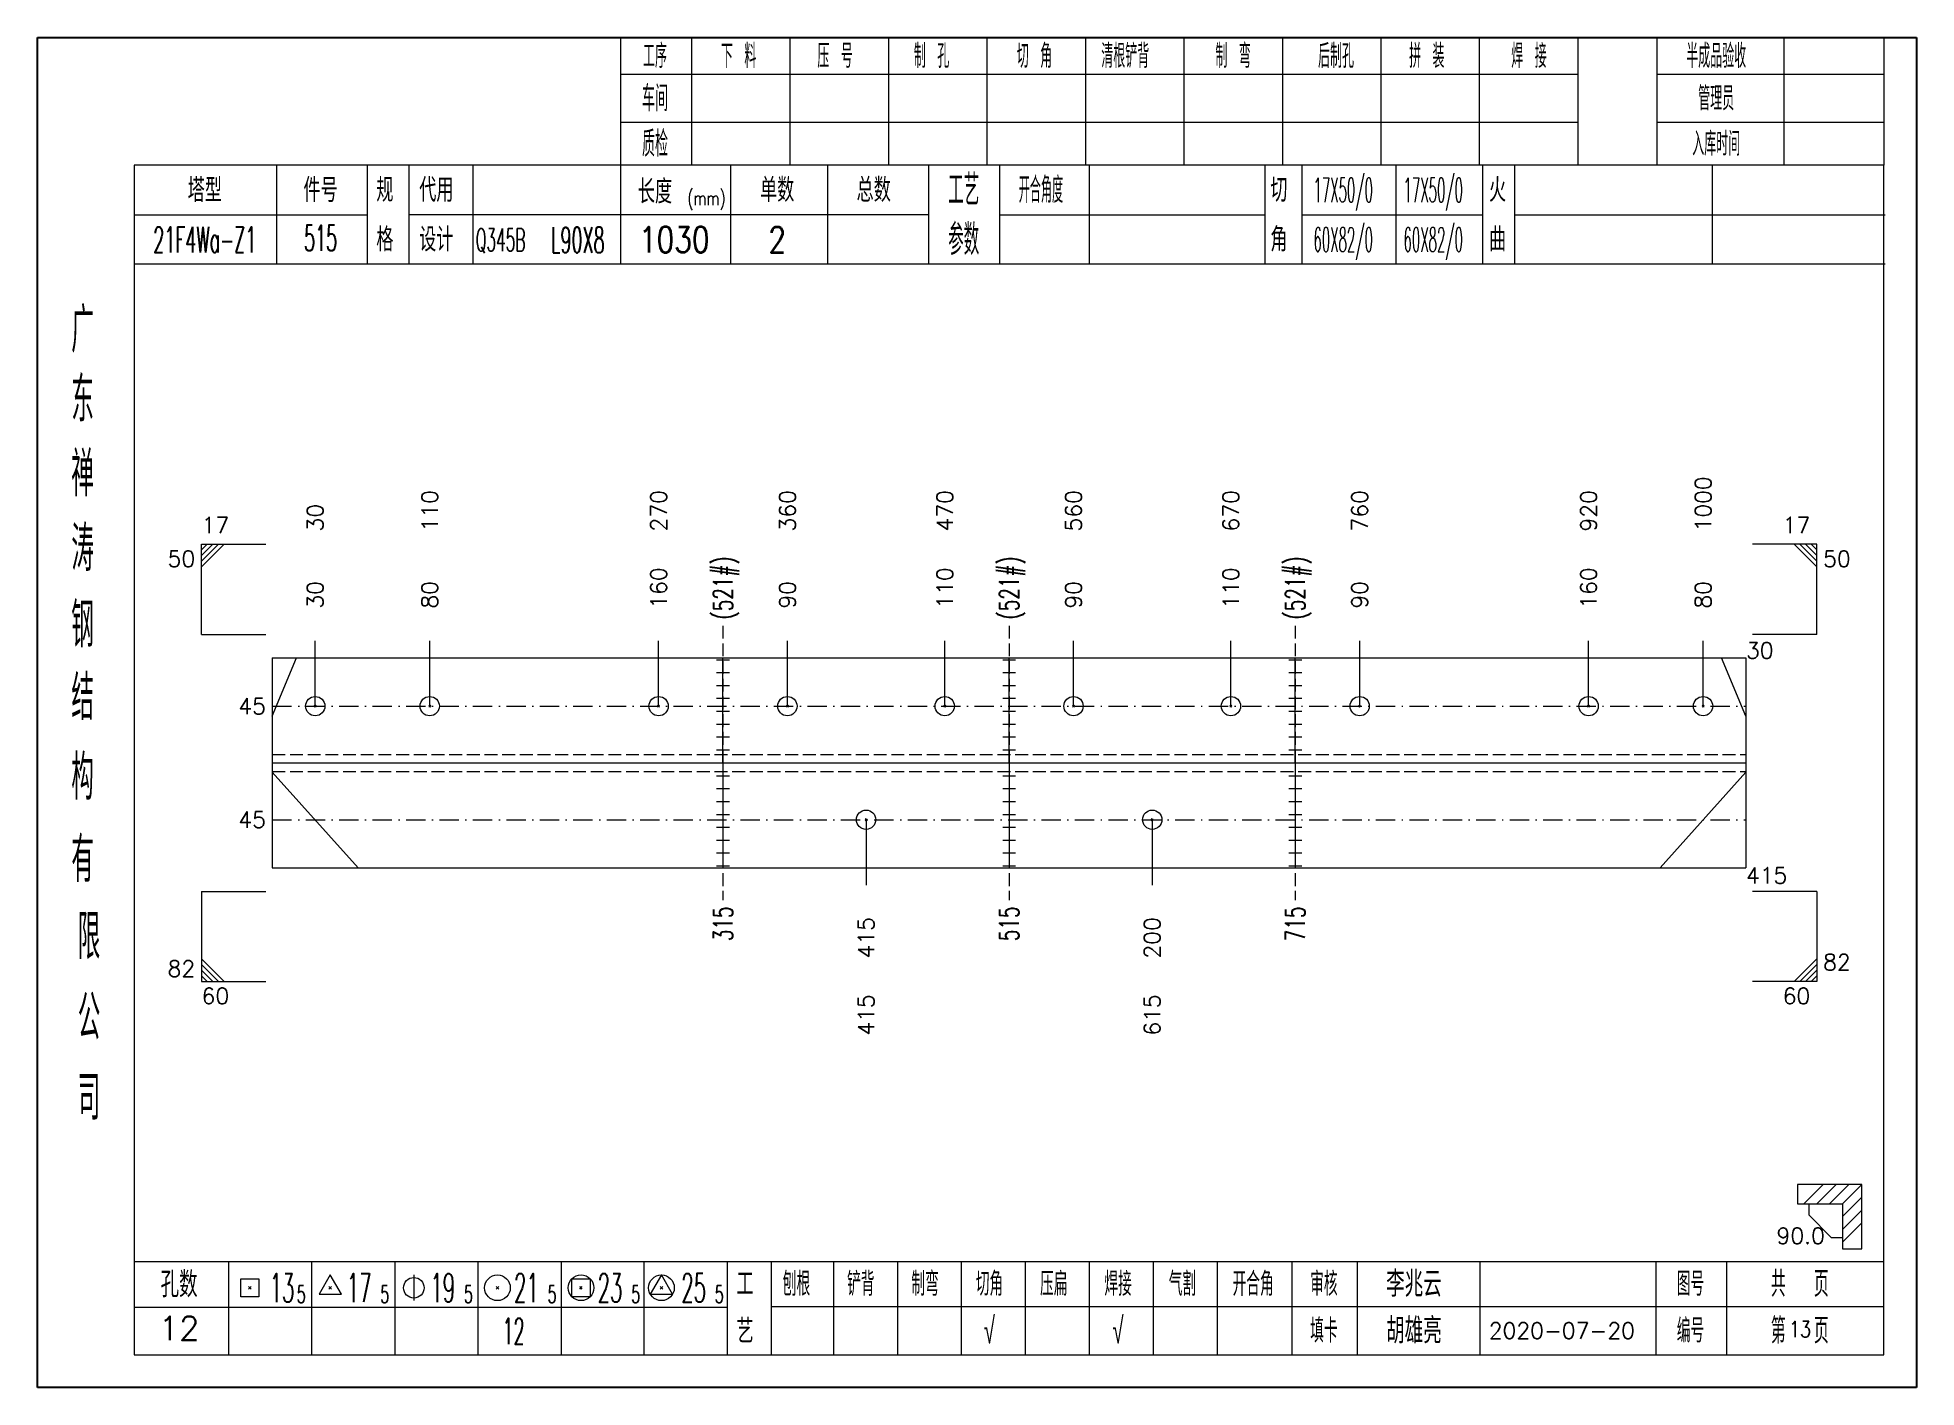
# Model space of a CAD drawing. Extents: x 1310 to 15542, y -76 to 8381.
# Drawn here: x 5262 to 5554.1, y 2953.8 to 3163.8 of the extents above; entities that cross this region are included whole.
import ezdxf
from ezdxf.enums import TextEntityAlignment as Align

# ---------------------------------------------------------------- set-up
doc = ezdxf.new("R2010")
doc.units = 0
doc.header["$MEASUREMENT"] = 0
doc.linetypes.add('一点画线', pattern=[5.2, 3, -1, 0.2, -1])
doc.linetypes.add('虚线', pattern=[2.75, 2, -0.75])
doc.layers.get('0').update_dxf_attribs({"linetype": 'CONTINUOUS', "lineweight": 25})
for name, color, linetype, lineweight in [('1', 7, 'CONTINUOUS', 25), ('2', 7, 'CONTINUOUS', 25), ('4', 7, 'CONTINUOUS', 25), ('5', 7, 'CONTINUOUS', 25)]:
    doc.layers.add(name, color=color, linetype=linetype, lineweight=lineweight)
doc.styles.get("Standard").update_dxf_attribs({"font": 'simplex.shx', "width": 0.7, "height": 3, "bigfont": 'gbhzfs.shx'})

msp = doc.modelspace()

# ---------------------------------------------------------------- texts
at = {"color": 7, "linetype": 'Continuous', "lineweight": 13}
for s, p in [('1000', (5520.938, 3086.944)), ('30', (5305.155, 3086.944)), ('110', (5322.952, 3086.944)), ('270', (5358.545, 3086.944)), ('360', (5378.566, 3086.944)), ('470', (5403.036, 3086.944)), ('560', (5423.057, 3086.944)), ('670', (5447.527, 3086.944)), ('760', (5467.548, 3086.944)), ('920', (5503.142, 3086.944))]:
    msp.add_text(s, height=2.5, rotation=90, dxfattribs=at).set_placement(p, align=Align.MIDDLE_LEFT)
for s, p in [('17', (5287.482, 3085.944)), ('82', (5539.612, 3017.944))]:
    msp.add_text(s, height=2.5, dxfattribs=at).set_placement(p, align=Align.BOTTOM_LEFT)
for s, p in [('17', (5537.612, 3085.944)), ('82', (5286.482, 3016.944))]:
    msp.add_text(s, height=2.5, dxfattribs=at).set_placement(p, align=Align.BOTTOM_RIGHT)
for s, p in [('50', (5286.482, 3083.944)), ('60', (5537.612, 3015.944))]:
    msp.add_text(s, height=2.5, dxfattribs=at).set_placement(p, align=Align.TOP_RIGHT)
for s, p in [('50', (5539.612, 3083.944)), ('60', (5287.482, 3015.944))]:
    msp.add_text(s, height=2.5, dxfattribs=at).set_placement(p, align=Align.TOP_LEFT)
at = {"color": 8, "linetype": 'Continuous', "lineweight": 9}
for s, p in [('160', (5358.545, 3074.944)), ('110', (5403.036, 3074.944)), ('110', (5447.527, 3074.944)), ('160', (5503.142, 3074.944)), ('30', (5305.155, 3074.944)), ('80', (5322.952, 3074.944)), ('90', (5378.566, 3074.944)), ('90', (5423.057, 3074.944)), ('90', (5467.548, 3074.944)), ('80', (5520.938, 3074.944))]:
    msp.add_text(s, height=2.5, rotation=90, dxfattribs=at).set_placement(p, align=Align.MIDDLE_LEFT)
at = {"color": 7, "linetype": 'Continuous', "lineweight": 13}
msp.add_text('30', height=2.5, dxfattribs=at).set_placement((5527.612, 3068.444), align=Align.MIDDLE_LEFT)
for p in [(5297.482, 3059.777), (5297.482, 3042.111)]:
    msp.add_text('45', height=2.5, dxfattribs=at).set_placement(p, align=Align.MIDDLE_RIGHT)
at = {"layer": '1', "color": 7, "linetype": 'Continuous', "lineweight": 13}
msp.add_text('415', height=2.5, dxfattribs=at).set_placement((5527.612, 3033.444), align=Align.MIDDLE_LEFT)
at = {"layer": '1', "color": 8, "linetype": 'Continuous', "lineweight": 9}
for s, p in [('415', (5390.801, 3026.944)), ('200', (5435.292, 3026.944))]:
    msp.add_text(s, height=2.5, rotation=90, dxfattribs=at).set_placement(p, align=Align.MIDDLE_RIGHT)
at = {"layer": '1', "color": 7, "linetype": 'Continuous', "lineweight": 13}
for s, p in [('415', (5390.801, 3014.944)), ('615', (5435.292, 3014.944))]:
    msp.add_text(s, height=2.5, rotation=90, dxfattribs=at).set_placement(p, align=Align.MIDDLE_RIGHT)
at = {"layer": '2', "color": 7, "linetype": 'Continuous', "lineweight": 13, "width": 0.7}
for p in [(5368.553, 3073.277), (5413.044, 3073.277), (5457.536, 3073.277)]:
    msp.add_text('(521#)', height=3, rotation=90, dxfattribs=at).set_placement(p, align=Align.MIDDLE_LEFT)
for s, p in [('315', (5368.553, 3028.611)), ('515', (5413.044, 3028.611)), ('715', (5457.536, 3028.611))]:
    msp.add_text(s, height=3, rotation=90, dxfattribs=at).set_placement(p, align=Align.MIDDLE_RIGHT)
at = {"layer": '2', "color": 7, "linetype": 'Continuous', "lineweight": 13}
msp.add_text('90.0', height=2.5, dxfattribs=at).set_placement((5539.862, 2975.385), align=Align.BOTTOM_RIGHT)
at = {"layer": '4', "color": 1, "linetype": 'Continuous', "lineweight": 25}
for s, height, width, p in [('工序', 3.7, 0.7, (5357.982, 3160.901)), ('下 料', 3.7, 0.7, (5370.982, 3160.901)), ('压 号', 3.7, 0.7, (5385.982, 3160.901)), ('制 孔', 3.7, 0.7, (5400.982, 3160.901)), ('切 角', 3.7, 0.7, (5416.982, 3160.901)), ('清根铲背 ', 3.7, 0.7, (5431.982, 3160.901)), (' 制 弯', 3.7, 0.7, (5446.982, 3160.901)), (' 后制孔', 3.7, 0.7, (5462.982, 3160.901)), ('拼 装', 3.7, 0.7, (5477.982, 3160.901)), (' 焊 接', 3.7, 0.7, (5492.982, 3160.901)), ('半成品验收', 3.7, 0.7, (5522.982, 3160.901)), ('车间', 4, 0.7, (5357.982, 3154.301)), ('管理员', 3.7, 0.7, (5522.982, 3154.301)), ('质检', 4, 0.7, (5357.982, 3147.241)), ('入库时间', 3.7, 0.7, (5522.982, 3147.241)), ('工艺', 4.8, 0.7, (5405.982, 3140.061)), ('开合角度', 4, 0.6, (5417.982, 3140.061)), ('17X50/0', 3.8, 0.4, (5464.982, 3140.061)), ('17X50/0', 3.8, 0.4, (5478.982, 3140.061)), ('(mm)', 2.24, 0.7, (5365.982, 3138.801)), ('515', 4, 0.5, (5305.982, 3132.571)), ('参数', 4.8, 0.7, (5405.982, 3132.351)), ('60X82/0', 3.8, 0.4, (5464.982, 3132.351)), ('60X82/0', 3.8, 0.4, (5478.982, 3132.351)), ('21F4Wa-Z1', 4, 0.5, (5287.982, 3132.321)), ('Q345B', 3.5, 0.5, (5333.982, 3132.301)), ('L90X8', 4, 0.5, (5345.982, 3132.301)), ('1030', 4, 0.8, (5360.982, 3132.351)), ('2', 4, 0.8, (5376.982, 3132.351)), ('广', 6.96, 0.7, (5268.982, 3118.271)), ('东', 6.96, 0.7, (5268.982, 3107.481)), ('禅', 6.96, 0.7, (5268.982, 3095.891)), ('涛', 6.96, 0.7, (5268.982, 3084.291)), ('钢', 6.96, 0.7, (5268.982, 3072.401)), ('结', 6.96, 0.7, (5268.982, 3061.091)), ('构', 6.96, 0.7, (5268.982, 3048.711)), ('有', 6.96, 0.7, (5268.982, 3035.901)), ('限', 6.96, 0.7, (5269.982, 3023.901)), ('公', 6.96, 0.7, (5269.982, 3011.361)), ('司', 6.96, 0.7, (5269.982, 2998.881)), ('13', 4.47, 0.5, (5299.982, 2969.301)), ('17', 4.47, 0.5, (5311.982, 2969.301)), ('19', 4.47, 0.5, (5324.982, 2969.301)), ('21', 4.47, 0.5, (5337.982, 2969.301)), ('23', 4.47, 0.5, (5350.982, 2969.301)), ('25', 4.47, 0.5, (5363.982, 2969.301)), ('刨根', 3.7, 0.8, (5379.982, 2969.901)), ('铲背', 3.7, 0.8, (5389.982, 2969.901)), ('制弯', 3.7, 0.8, (5399.982, 2969.901)), ('切角', 3.7, 0.8, (5409.982, 2969.901)), ('压扁', 3.7, 0.8, (5419.982, 2969.901)), ('焊接', 3.7, 0.8, (5429.982, 2969.901)), ('气割', 3.7, 0.8, (5439.982, 2969.901)), ('开合角', 3.7, 0.8, (5450.982, 2969.901)), ('审核', 3.7, 0.8, (5461.982, 2969.901)), ('图号', 3.7, 0.8, (5518.982, 2969.901)), ('共  页', 4, 0.8, (5535.982, 2969.901)), ('5', 2.68, 0.6, (5302.982, 2968.301)), ('5', 2.68, 0.6, (5315.982, 2968.301)), ('5', 2.68, 0.6, (5328.982, 2968.301)), ('5', 2.68, 0.6, (5341.982, 2968.301)), ('5', 2.68, 0.6, (5354.982, 2968.301)), ('5', 2.68, 0.6, (5367.982, 2968.301)), ('√', 4, 0.6, (5409.982, 2962.631)), ('√', 4, 0.6, (5429.982, 2962.631)), ('12', 4, 0.5, (5335.982, 2962.551)), ('填卡', 3.7, 0.8, (5461.982, 2962.631)), ('编号', 3.7, 0.8, (5518.982, 2962.631)), ('第  页', 4, 0.8, (5535.982, 2962.631))]:
    msp.add_text(s, height=height, dxfattribs=dict(at, width=width)).set_placement(p, align=Align.MIDDLE_CENTER)
for s, height, p in [('塔型', 3.7, (5287.982, 3140.031)), ('件号', 3.7, (5305.982, 3140.031)), ('规', 3.7, (5315.982, 3140.061)), ('代用', 3.7, (5323.982, 3140.061)), ('长度', 3.7, (5357.982, 3139.801)), ('单数', 3.7, (5376.982, 3140.061)), ('总数', 3.7, (5391.982, 3140.061)), ('切', 3.7, (5454.982, 3140.061)), ('火', 3.7, (5488.982, 3140.061)), ('格', 3.7, (5315.982, 3132.351)), ('设计', 3.7, (5323.982, 3132.351)), ('角', 3.7, (5454.982, 3132.351)), ('曲', 3.7, (5488.982, 3132.351)), ('孔数', 4, (5283.982, 2969.821)), ('工', 3.7, (5371.982, 2969.901)), ('李兆云', 4, (5475.982, 2969.901)), ('12', 3.7, (5283.982, 2962.991)), ('艺', 3.7, (5371.982, 2962.551)), ('胡雄亮', 4, (5475.982, 2962.631)), ('2020-07-20', 2.5, (5498.982, 2962.631))]:
    msp.add_text(s, height=height, dxfattribs=at).set_placement(p, align=Align.MIDDLE_CENTER)
at = {"layer": '4', "color": 6, "linetype": 'Continuous', "lineweight": 25, "width": 0.8}
msp.add_text('13', height=2.5, dxfattribs=at).set_placement((5536.007, 2962.859), align=Align.MIDDLE_CENTER)

# ---------------------------------------------------------------- blocks, each defined once
blk = doc.blocks.new('孔21.5')
at = {"layer": '5', "color": 7, "linetype": 'Continuous', "lineweight": 13}
for p, q in [((-0.1, -0.1), (0.1, 0.1)), ((0.1, -0.1), (-0.1, 0.1))]:
    blk.add_line(p, q, dxfattribs=at)
blk.add_circle((0, 0), 1, dxfattribs=at)
blk = doc.blocks.new('CTJGK')
at = {"color": 6, "linetype": 'Continuous'}
for p, q in [((0, 209.97), (292.13, 209.97)), ((0, 0), (0, 209.97)), ((292.13, 209.97), (292.13, 0)), ((292.13, 0), (0, 0))]:
    blk.add_line(p, q, dxfattribs=at)

# ---------------------------------------------------------------- linework, layer by layer
at = {"color": 7, "linetype": 'Continuous', "lineweight": 13}
for p, q in [((5287.482, 3084.944), (5297.482, 3084.944)), ((5287.482, 3070.944), (5287.482, 3084.944)), ((5288.357, 3084.944), (5287.482, 3084.069)), ((5289.232, 3084.944), (5287.482, 3083.194)), ((5290.107, 3084.944), (5287.482, 3082.319)), ((5290.982, 3084.944), (5287.482, 3081.444)), ((5538.612, 3084.944), (5528.612, 3084.944)), ((5535.112, 3084.944), (5538.612, 3081.444)), ((5535.987, 3084.944), (5538.612, 3082.319)), ((5536.862, 3084.944), (5538.612, 3083.194)), ((5537.737, 3084.944), (5538.612, 3084.069)), ((5538.612, 3070.944), (5538.612, 3084.944)), ((5287.482, 3070.944), (5297.482, 3070.944)), ((5538.612, 3070.944), (5528.612, 3070.944)), ((5305.155, 3059.777), (5305.155, 3069.944)), ((5322.952, 3059.777), (5322.952, 3069.944)), ((5358.545, 3059.777), (5358.545, 3069.944)), ((5378.566, 3059.777), (5378.566, 3069.944)), ((5403.036, 3059.777), (5403.036, 3069.944)), ((5423.057, 3059.777), (5423.057, 3069.944)), ((5447.527, 3059.777), (5447.527, 3069.944)), ((5467.548, 3059.777), (5467.548, 3069.944)), ((5503.142, 3059.777), (5503.142, 3069.944)), ((5520.938, 3059.777), (5520.938, 3069.944)), ((5298.482, 3058.203), (5302.263, 3067.277)), ((5527.612, 3058.203), (5523.83, 3067.277)), ((5298.482, 3049.492), (5311.829, 3034.611)), ((5527.612, 3049.492), (5514.264, 3034.611)), ((5390.801, 3042.111), (5390.801, 3031.944)), ((5435.292, 3042.111), (5435.292, 3031.944)), ((5287.482, 3030.944), (5297.482, 3030.944)), ((5287.482, 3030.944), (5287.482, 3016.944)), ((5538.612, 3030.944), (5528.612, 3030.944)), ((5538.612, 3030.944), (5538.612, 3016.944)), ((5290.982, 3016.944), (5287.482, 3020.444)), ((5290.107, 3016.944), (5287.482, 3019.569)), ((5289.232, 3016.944), (5287.482, 3018.694)), ((5288.357, 3016.944), (5287.482, 3017.819)), ((5535.112, 3016.944), (5538.612, 3020.444)), ((5535.987, 3016.944), (5538.612, 3019.569)), ((5536.862, 3016.944), (5538.612, 3018.694)), ((5537.737, 3016.944), (5538.612, 3017.819)), ((5287.482, 3016.944), (5297.482, 3016.944)), ((5538.612, 3016.944), (5528.612, 3016.944))]:
    msp.add_line(p, q, dxfattribs=at)
at = {"color": 7, "linetype": 'Continuous', "lineweight": 18}
for p, q in [((5298.482, 3067.277), (5298.482, 3034.611)), ((5298.482, 3067.277), (5527.612, 3067.277)), ((5527.612, 3067.277), (5527.612, 3034.611)), ((5298.482, 3050.944), (5527.612, 3050.944))]:
    msp.add_line(p, q, dxfattribs=at)
at = {"color": 3, "linetype": '一点画线', "lineweight": 13}
for p, q in [((5298.482, 3059.777), (5527.612, 3059.777)), ((5298.482, 3042.111), (5527.612, 3042.111))]:
    msp.add_line(p, q, dxfattribs=at)
at = {"color": 1, "linetype": '虚线', "lineweight": 18}
for p, q in [((5298.482, 3052.277), (5527.612, 3052.277)), ((5298.482, 3049.611), (5527.612, 3049.611))]:
    msp.add_line(p, q, dxfattribs=at)
at = {"layer": '1', "color": 7, "linetype": 'Continuous', "lineweight": 18}
msp.add_line((5298.482, 3034.611), (5527.612, 3034.611), dxfattribs=at)
at = {"layer": '2', "color": 216, "linetype": '虚线', "lineweight": 13}
for p, q in [((5368.553, 3072.277), (5368.553, 3029.611)), ((5413.044, 3072.277), (5413.044, 3029.611)), ((5457.536, 3072.277), (5457.536, 3029.611))]:
    msp.add_line(p, q, dxfattribs=at)
at = {"layer": '2', "color": 7, "linetype": 'Continuous', "lineweight": 13}
for p, q in [((5369.553, 3066.944), (5367.553, 3066.944)), ((5369.553, 3064.944), (5367.553, 3064.944)), ((5368.553, 3050.944), (5368.553, 3067.277)), ((5414.044, 3066.944), (5412.044, 3066.944)), ((5414.044, 3064.944), (5412.044, 3064.944)), ((5413.044, 3050.944), (5413.044, 3067.277)), ((5458.536, 3066.944), (5456.536, 3066.944)), ((5458.536, 3064.944), (5456.536, 3064.944)), ((5457.536, 3050.944), (5457.536, 3067.277)), ((5369.553, 3062.944), (5367.553, 3062.944)), ((5414.044, 3062.944), (5412.044, 3062.944)), ((5458.536, 3062.944), (5456.536, 3062.944)), ((5369.553, 3060.944), (5367.553, 3060.944)), ((5369.553, 3058.944), (5367.553, 3058.944)), ((5414.044, 3060.944), (5412.044, 3060.944)), ((5414.044, 3058.944), (5412.044, 3058.944)), ((5458.536, 3060.944), (5456.536, 3060.944)), ((5458.536, 3058.944), (5456.536, 3058.944)), ((5369.553, 3056.944), (5367.553, 3056.944)), ((5414.044, 3056.944), (5412.044, 3056.944)), ((5458.536, 3056.944), (5456.536, 3056.944)), ((5369.553, 3054.944), (5367.553, 3054.944)), ((5369.553, 3052.944), (5367.553, 3052.944)), ((5414.044, 3054.944), (5412.044, 3054.944)), ((5414.044, 3052.944), (5412.044, 3052.944)), ((5458.536, 3054.944), (5456.536, 3054.944)), ((5458.536, 3052.944), (5456.536, 3052.944)), ((5368.553, 3050.944), (5368.553, 3034.611)), ((5413.044, 3050.944), (5413.044, 3034.611)), ((5457.536, 3050.944), (5457.536, 3034.611)), ((5367.553, 3048.944), (5369.553, 3048.944)), ((5367.553, 3046.944), (5369.553, 3046.944)), ((5412.044, 3048.944), (5414.044, 3048.944)), ((5412.044, 3046.944), (5414.044, 3046.944)), ((5456.536, 3048.944), (5458.536, 3048.944)), ((5456.536, 3046.944), (5458.536, 3046.944)), ((5367.553, 3044.944), (5369.553, 3044.944)), ((5412.044, 3044.944), (5414.044, 3044.944)), ((5456.536, 3044.944), (5458.536, 3044.944)), ((5367.553, 3042.944), (5369.553, 3042.944)), ((5412.044, 3042.944), (5414.044, 3042.944)), ((5456.536, 3042.944), (5458.536, 3042.944)), ((5367.553, 3040.944), (5369.553, 3040.944)), ((5367.553, 3038.944), (5369.553, 3038.944)), ((5412.044, 3040.944), (5414.044, 3040.944)), ((5412.044, 3038.944), (5414.044, 3038.944)), ((5456.536, 3040.944), (5458.536, 3040.944)), ((5456.536, 3038.944), (5458.536, 3038.944)), ((5367.553, 3036.944), (5369.553, 3036.944)), ((5412.044, 3036.944), (5414.044, 3036.944)), ((5456.536, 3036.944), (5458.536, 3036.944)), ((5367.553, 3034.944), (5369.553, 3034.944)), ((5412.044, 3034.944), (5414.044, 3034.944)), ((5456.536, 3034.944), (5458.536, 3034.944)), ((5545.612, 2985.385), (5535.612, 2985.385)), ((5535.612, 2985.385), (5535.612, 2982.385)), ((5536.612, 2982.385), (5539.612, 2985.385)), ((5538.612, 2982.385), (5541.612, 2985.385)), ((5540.612, 2982.385), (5543.612, 2985.385)), ((5542.612, 2982.385), (5545.612, 2985.385)), ((5542.612, 2980.385), (5545.612, 2983.385)), ((5545.612, 2975.385), (5545.612, 2985.385)), ((5535.612, 2982.385), (5542.612, 2982.385)), ((5537.362, 2982.385), (5537.362, 2980.635)), ((5540.862, 2977.135), (5537.362, 2980.635)), ((5542.612, 2982.385), (5542.612, 2975.385)), ((5542.612, 2978.385), (5545.612, 2981.385)), ((5540.862, 2977.135), (5542.612, 2977.135)), ((5542.612, 2976.385), (5545.612, 2979.385)), ((5542.612, 2975.385), (5545.612, 2975.385))]:
    msp.add_line(p, q, dxfattribs=at)
at = {"layer": '4', "color": 1, "linetype": 'Continuous', "lineweight": 18}
for p, q in [((5261.982, 3163.771), (5261.982, 2953.801)), ((5554.112, 3163.771), (5261.982, 3163.771)), ((5352.612, 3163.771), (5352.612, 3143.931)), ((5363.642, 3163.771), (5363.642, 3143.911)), ((5378.952, 3163.771), (5378.952, 3143.911)), ((5394.272, 3163.771), (5394.272, 3143.911)), ((5409.582, 3163.771), (5409.582, 3143.911)), ((5424.892, 3163.771), (5424.892, 3143.911)), ((5440.202, 3163.771), (5440.202, 3143.911)), ((5455.522, 3163.771), (5455.522, 3143.911)), ((5470.832, 3163.771), (5470.832, 3143.911)), ((5486.142, 3163.771), (5486.142, 3143.911)), ((5501.452, 3163.771), (5501.452, 3143.931)), ((5501.452, 3163.771), (5501.452, 3143.911)), ((5513.732, 3163.771), (5513.732, 3143.911)), ((5533.482, 3163.771), (5533.482, 3143.911)), ((5549.062, 3163.771), (5549.062, 3143.911)), ((5554.112, 3133.971), (5554.112, 3163.771)), ((5501.452, 3158.041), (5352.612, 3158.041)), ((5549.062, 3158.041), (5513.732, 3158.041)), ((5501.452, 3150.561), (5352.612, 3150.561)), ((5549.062, 3150.561), (5513.732, 3150.561)), ((5276.992, 3143.911), (5276.992, 2958.851)), ((5549.062, 3143.911), (5276.992, 3143.911)), ((5299.112, 3143.921), (5299.112, 3128.501)), ((5313.262, 3128.501), (5313.262, 3143.911)), ((5319.762, 3128.501), (5319.762, 3143.911)), ((5329.632, 3143.911), (5329.632, 3128.501)), ((5352.612, 3143.931), (5352.612, 3128.501)), ((5369.732, 3143.911), (5369.732, 3128.501)), ((5384.782, 3143.911), (5384.782, 3128.501)), ((5400.482, 3143.911), (5400.482, 3128.501)), ((5411.542, 3143.911), (5411.542, 3128.501)), ((5425.492, 3143.911), (5425.492, 3128.501)), ((5452.792, 3143.911), (5452.792, 3128.501)), ((5458.552, 3143.911), (5458.552, 3128.501)), ((5473.172, 3143.911), (5473.172, 3128.501)), ((5486.632, 3143.911), (5486.632, 3128.501)), ((5491.622, 3143.911), (5491.622, 3128.501)), ((5522.362, 3143.911), (5522.362, 3128.501)), ((5549.062, 2958.851), (5549.062, 3143.911)), ((5313.262, 3136.151), (5276.992, 3136.151)), ((5400.482, 3136.201), (5319.762, 3136.201)), ((5411.542, 3136.201), (5452.792, 3136.201)), ((5458.552, 3136.201), (5486.632, 3136.201)), ((5491.622, 3136.201), (5549.242, 3136.201)), ((5554.112, 2953.801), (5554.112, 3133.971)), ((5549.242, 3128.501), (5276.992, 3128.501)), ((5276.992, 2973.381), (5549.062, 2973.381)), ((5291.682, 2973.381), (5291.682, 2958.851)), ((5304.612, 2958.851), (5304.612, 2973.381)), ((5317.542, 2973.381), (5317.542, 2958.851)), ((5330.462, 2958.851), (5330.462, 2973.381)), ((5343.392, 2973.381), (5343.392, 2958.851)), ((5356.322, 2958.851), (5356.322, 2973.381)), ((5369.242, 2958.851), (5369.242, 2973.381)), ((5376.112, 2958.851), (5376.112, 2973.381)), ((5385.772, 2958.851), (5385.772, 2973.381)), ((5395.712, 2958.851), (5395.712, 2973.381)), ((5405.652, 2958.851), (5405.652, 2973.381)), ((5415.602, 2958.851), (5415.602, 2973.381)), ((5425.542, 2958.851), (5425.542, 2973.381)), ((5435.482, 2958.851), (5435.482, 2973.381)), ((5445.432, 2958.851), (5445.432, 2973.381)), ((5457.072, 2958.851), (5457.072, 2973.381)), ((5467.222, 2958.851), (5467.222, 2973.381)), ((5486.282, 2958.851), (5486.282, 2973.381)), ((5513.662, 2958.851), (5513.662, 2973.381)), ((5524.622, 2958.851), (5524.622, 2973.381)), ((5369.242, 2966.251), (5276.992, 2966.251)), ((5376.072, 2966.411), (5549.062, 2966.411)), ((5276.992, 2958.851), (5549.062, 2958.851)), ((5261.982, 2953.801), (5554.112, 2953.801))]:
    msp.add_line(p, q, dxfattribs=at)
at = {"layer": '4', "color": 7, "linetype": 'Continuous', "lineweight": 13}
for p, q in [((5307.482, 2971.301), (5305.75, 2968.301)), ((5309.214, 2968.301), (5307.482, 2971.301)), ((5320.482, 2971.301), (5320.482, 2967.301)), ((5358.982, 2971.301), (5357.25, 2968.301)), ((5360.714, 2968.301), (5358.982, 2971.301)), ((5293.568, 2967.887), (5293.568, 2970.715)), ((5293.568, 2970.715), (5296.396, 2970.715)), ((5294.782, 2969.101), (5295.182, 2969.501)), ((5295.182, 2969.101), (5294.782, 2969.501)), ((5296.396, 2970.715), (5296.396, 2967.887)), ((5305.75, 2968.301), (5309.214, 2968.301)), ((5307.282, 2969.101), (5307.682, 2969.501)), ((5307.682, 2969.101), (5307.282, 2969.501)), ((5333.282, 2969.101), (5333.682, 2969.501)), ((5333.682, 2969.101), (5333.282, 2969.501)), ((5345.068, 2967.887), (5345.068, 2970.715)), ((5345.068, 2970.715), (5347.896, 2970.715)), ((5346.282, 2969.101), (5346.682, 2969.501)), ((5346.682, 2969.101), (5346.282, 2969.501)), ((5347.896, 2970.715), (5347.896, 2967.887)), ((5357.25, 2968.301), (5360.714, 2968.301)), ((5358.782, 2969.101), (5359.182, 2969.501)), ((5359.182, 2969.101), (5358.782, 2969.501)), ((5296.396, 2967.887), (5293.568, 2967.887)), ((5347.896, 2967.887), (5345.068, 2967.887))]:
    msp.add_line(p, q, dxfattribs=at)
for centre, radius in [((5333.482, 2969.301), 2), ((5346.482, 2969.301), 2), ((5358.982, 2969.301), 2), ((5320.482, 2969.301), 1.6)]:
    msp.add_circle(centre, radius, dxfattribs=at)

# ---------------------------------------------------------------- block references
at = {"color": 0, "linetype": 'Continuous'}
msp.add_blockref('CTJGK', (5261.982, 2953.801), dxfattribs=at)
at = {"color": 8, "linetype": 'Continuous', "lineweight": 9, "xscale": 1.5, "yscale": 1.5, "zscale": 1.5}
for p in [(5305.155, 3059.777), (5322.952, 3059.777), (5358.545, 3059.777), (5378.566, 3059.777), (5403.036, 3059.777), (5423.057, 3059.777), (5447.527, 3059.777), (5467.548, 3059.777), (5503.142, 3059.777), (5520.938, 3059.777)]:
    msp.add_blockref('孔21.5', p, dxfattribs=at)
at = {"layer": '1', "color": 8, "linetype": 'Continuous', "lineweight": 9, "xscale": 1.5, "yscale": 1.5, "zscale": 1.5}
for p in [(5390.801, 3042.111), (5435.292, 3042.111)]:
    msp.add_blockref('孔21.5', p, dxfattribs=at)

msp.set_redraw_order([(e.dxf.handle, doc.entitydb.next_handle()) for e in msp.query("TEXT MTEXT ATTDEF DIMENSION ARC_DIMENSION")])  # texts and dimensions are drawn at this point

doc.saveas('drawing.dxf')
